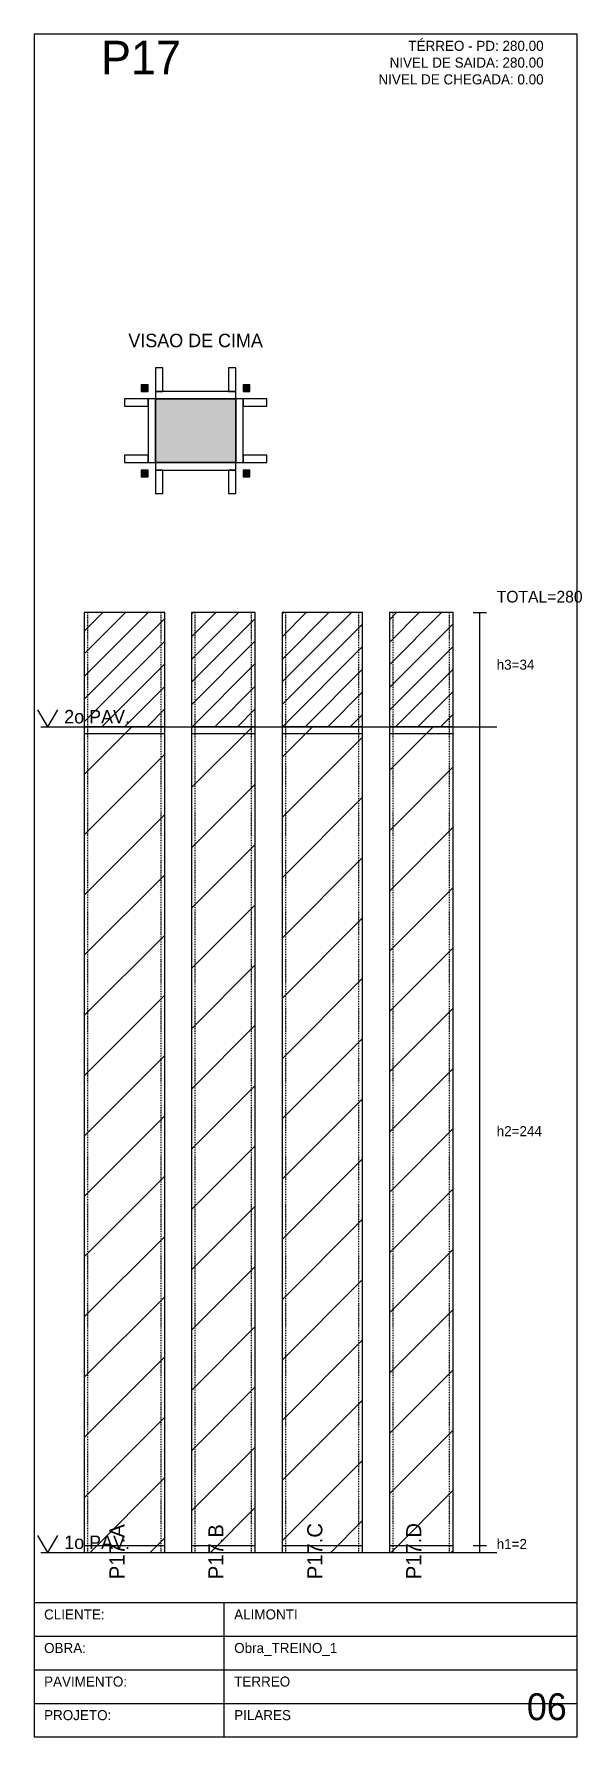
# Model space of a CAD drawing. Header units: metres. Extents: x 0 to 1466, y 0 to 2698.
# Drawn here: x 0 to 163, y 554 to 1062 of the extents above; entities that cross this region are included whole.
import ezdxf
from ezdxf.enums import TextEntityAlignment as Align

# ---------------------------------------------------------------- set-up
doc = ezdxf.new("R2010")
doc.units = ezdxf.units.M
doc.linetypes.add('DASHED', pattern=[0.5, 0.25, -0.25])
for name, color, linetype in [('BORDA_CELULA', 9, 'Continuous'), ('CARIMBO', 9, 'Continuous'), ('CHAPA', 1, 'Continuous'), ('CONCRETO', 4, 'Continuous'), ('COTA', 8, 'Continuous'), ('Hachura', 8, 'Continuous'), ('LABEL_ID', 3, 'Continuous'), ('Nivel', 4, 'Continuous'), ('NOMENCLATURA', 1, 'Continuous'), ('Paineis', 7, 'Continuous'), ('SARR_2.2x7', 82, 'Continuous'), ('Texto Secao', 2, 'Continuous'), ('TEXTO_GERAL', 2, 'Continuous')]:
    doc.layers.add(name, color=color, linetype=linetype)

msp = doc.modelspace()

# ---------------------------------------------------------------- texts
at = {"layer": 'CARIMBO', "color": 9}
for s, p in [('CLIENTE:', (3, 589.4)), ('OBRA:', (3, 579.4)), ('PAVIMENTO:', (3, 569.4)), ('PROJETO:', (3, 559.4))]:
    msp.add_text(s, height=3, dxfattribs=at).set_placement(p)
at = {"layer": 'COTA', "color": 8}
for s, height, p in [('TOTAL=280', 3.5, (138, 892.4)), ('h3=34', 3, (138, 872.4)), ('h2=244', 3, (138, 733.4)), ('h1=2', 3, (138, 610.4))]:
    msp.add_text(s, height=height, dxfattribs=at).set_placement(p)
at = {"layer": 'LABEL_ID', "color": 3}
msp.add_text('06', height=8, dxfattribs=at).set_placement((147, 559.4))
at = {"layer": 'Nivel', "color": 4}
for s, p in [('2o PAV.', (9, 856.4)), ('1o PAV.', (9, 610.4))]:
    msp.add_text(s, height=4, dxfattribs=at).set_placement(p)
at = {"layer": 'NOMENCLATURA', "color": 1}
msp.add_text('P17', height=10, dxfattribs=at).set_placement((20, 1049.8))
at = {"layer": 'Texto Secao', "color": 2}
msp.add_text('VISAO DE CIMA', height=4, dxfattribs=at).set_placement((48.2, 967.3), align=Align.BOTTOM_CENTER)
for s, p in [('P17.A', (27, 601.4)), ('P17.B', (56.5, 601.4)), ('P17.C', (86, 601.4)), ('P17.D', (115.5, 601.4))]:
    msp.add_text(s, height=4.5, rotation=90, dxfattribs=at).set_placement(p)
at = {"layer": 'TEXTO_GERAL', "color": 2}
for s, p in [('TÉRREO - PD: 280.00', (152, 1056.8)), ('NIVEL DE SAIDA: 280.00', (152, 1051.8)), ('NIVEL DE CHEGADA: 0.00', (152, 1046.8))]:
    msp.add_text(s, height=3, dxfattribs=at).set_placement(p, align=Align.RIGHT)
for s, p in [('ALIMONTI', (59.7, 589.4)), ('Obra_TREINO_1', (59.7, 579.4)), ('TERREO', (59.7, 569.4)), ('PILARES', (59.7, 559.4))]:
    msp.add_text(s, height=3, dxfattribs=at).set_placement(p)

# ---------------------------------------------------------------- hatches: boundary and pattern name
at = {"layer": 'CHAPA'}
for points in [[(32, 955.3), (34, 955.3), (34, 957.3), (32, 957.3)], [(62.4, 955.3), (64.4, 955.3), (64.4, 957.3), (62.4, 957.3)], [(32, 929.9), (34, 929.9), (34, 931.9), (32, 931.9)], [(62.4, 929.9), (64.4, 929.9), (64.4, 931.9), (62.4, 931.9)]]:
    msp.add_hatch(color=1, dxfattribs=at).paths.add_polyline_path(points)
at = {"layer": 'Hachura'}
msp.add_hatch(color=253, dxfattribs=at).paths.add_polyline_path([(36.2, 934.1), (60.2, 934.1), (60.2, 953.1), (36.2, 953.1)])
h = msp.add_hatch(dxfattribs=at)
h.set_pattern_fill('ANSI31', scale=1.5)
h.paths.add_polyline_path([(15, 855.4), (39, 855.4), (39, 889.4), (15, 889.4)])
h = msp.add_hatch(dxfattribs=at)
h.set_pattern_fill('ANSI31', scale=1.5)
h.paths.add_polyline_path([(47, 855.4), (66, 855.4), (66, 889.4), (47, 889.4)])
h = msp.add_hatch(dxfattribs=at)
h.set_pattern_fill('ANSI31', scale=1.5)
h.paths.add_polyline_path([(74, 855.4), (98, 855.4), (98, 889.4), (74, 889.4)])
h = msp.add_hatch(dxfattribs=at)
h.set_pattern_fill('ANSI31', scale=1.5)
h.paths.add_polyline_path([(106, 855.4), (125, 855.4), (125, 889.4), (106, 889.4)])
h = msp.add_hatch(dxfattribs=at)
h.set_pattern_fill('ANSI31', scale=4)
h.paths.add_polyline_path([(15, 609.4), (39, 609.4), (39, 855.4), (15, 855.4)])
h = msp.add_hatch(dxfattribs=at)
h.set_pattern_fill('ANSI31', scale=4)
h.paths.add_polyline_path([(47, 609.4), (66, 609.4), (66, 855.4), (47, 855.4)])
h = msp.add_hatch(dxfattribs=at)
h.set_pattern_fill('ANSI31', scale=4)
h.paths.add_polyline_path([(74, 609.4), (98, 609.4), (98, 855.4), (74, 855.4)])
h = msp.add_hatch(dxfattribs=at)
h.set_pattern_fill('ANSI31', scale=4)
h.paths.add_polyline_path([(106, 609.4), (125, 609.4), (125, 855.4), (106, 855.4)])

# ---------------------------------------------------------------- linework, layer by layer
at = {"layer": 'BORDA_CELULA', "color": 9}
msp.add_lwpolyline([(0, 554.4), (162, 554.4), (162, 1061.8), (0, 1061.8)], close=True, dxfattribs=at)
at = {"layer": 'CARIMBO', "color": 40}
for p, q in [((56.7, 554.4), (56.7, 594.4)), ((0, 584.4), (162, 584.4)), ((0, 574.4), (162, 574.4)), ((0, 564.4), (162, 564.4))]:
    msp.add_line(p, q, dxfattribs=at)
msp.add_lwpolyline([(0, 554.4), (162, 554.4), (162, 594.4), (0, 594.4)], close=True, dxfattribs=at)
at = {"layer": 'CHAPA', "color": 1}
for points in [[(32, 955.3), (34, 955.3), (34, 957.3), (32, 957.3)], [(62.4, 955.3), (64.4, 955.3), (64.4, 957.3), (62.4, 957.3)], [(32, 929.9), (34, 929.9), (34, 931.9), (32, 931.9)], [(62.4, 929.9), (64.4, 929.9), (64.4, 931.9), (62.4, 931.9)]]:
    msp.add_lwpolyline(points, close=True, dxfattribs=at)
at = {"layer": 'CONCRETO', "color": 4}
msp.add_lwpolyline([(36.2, 934.1), (60.2, 934.1), (60.2, 953.1), (36.2, 953.1)], close=True, dxfattribs=at)
at = {"layer": 'COTA', "color": 8}
for p, q in [((131, 889.4), (135, 889.4)), ((133, 609.4), (133, 889.4)), ((131, 855.4), (135, 855.4)), ((131, 855.4), (135, 855.4)), ((131, 611.4), (135, 611.4)), ((131, 611.4), (135, 611.4)), ((131, 609.4), (135, 609.4))]:
    msp.add_line(p, q, dxfattribs=at)
at = {"layer": 'Nivel', "color": 4}
for p, q in [((1, 860.4), (4, 855.4)), ((7, 860.4), (4, 855.4)), ((2, 855.4), (138, 855.4)), ((1, 614.4), (4, 609.4)), ((7, 614.4), (4, 609.4)), ((2, 609.4), (138, 609.4))]:
    msp.add_line(p, q, dxfattribs=at)
at = {"layer": 'Paineis', "color": 7}
for p, q in [((15, 853.4), (39, 853.4)), ((47, 853.4), (66, 853.4)), ((74, 853.4), (98, 853.4)), ((106, 853.4), (125, 853.4)), ((15, 611.4), (39, 611.4)), ((47, 611.4), (66, 611.4)), ((74, 611.4), (98, 611.4)), ((106, 611.4), (125, 611.4))]:
    msp.add_line(p, q, dxfattribs=at)
for points in [[(36.2, 953.1), (60.2, 953.1), (60.2, 955.3), (36.2, 955.3)], [(34, 934.1), (36.2, 934.1), (36.2, 953.1), (34, 953.1)], [(60.2, 934.1), (62.4, 934.1), (62.4, 953.1), (60.2, 953.1)], [(36.2, 931.9), (60.2, 931.9), (60.2, 934.1), (36.2, 934.1)], [(15, 855.4), (39, 855.4), (39, 889.4), (15, 889.4)], [(47, 855.4), (66, 855.4), (66, 889.4), (47, 889.4)], [(74, 855.4), (98, 855.4), (98, 889.4), (74, 889.4)], [(106, 855.4), (125, 855.4), (125, 889.4), (106, 889.4)], [(15, 609.4), (39, 609.4), (39, 855.4), (15, 855.4)], [(47, 609.4), (66, 609.4), (66, 855.4), (47, 855.4)], [(74, 609.4), (98, 609.4), (98, 855.4), (74, 855.4)], [(106, 609.4), (125, 609.4), (125, 855.4), (106, 855.4)]]:
    msp.add_lwpolyline(points, close=True, dxfattribs=at)
at = {"layer": 'SARR_2.2x7', "color": 82, "linetype": 'DASHED'}
for p, q in [((16.1, 609.4), (16.1, 889.4)), ((37.9, 609.4), (37.9, 889.4)), ((48.1, 609.4), (48.1, 889.4)), ((64.9, 609.4), (64.9, 889.4)), ((75.1, 609.4), (75.1, 889.4)), ((96.9, 609.4), (96.9, 889.4)), ((107.1, 609.4), (107.1, 889.4)), ((123.9, 609.4), (123.9, 889.4))]:
    msp.add_line(p, q, dxfattribs=at)
at = {"layer": 'SARR_2.2x7', "color": 82}
for points in [[(36.2, 955.3), (38.4, 955.3), (38.4, 962.3), (36.2, 962.3)], [(58, 955.3), (60.2, 955.3), (60.2, 962.3), (58, 962.3)], [(27, 950.9), (34, 950.9), (34, 953.1), (27, 953.1)], [(62.4, 950.9), (69.4, 950.9), (69.4, 953.1), (62.4, 953.1)], [(27, 934.1), (34, 934.1), (34, 936.3), (27, 936.3)], [(62.4, 934.1), (69.4, 934.1), (69.4, 936.3), (62.4, 936.3)], [(36.2, 924.9), (38.4, 924.9), (38.4, 931.9), (36.2, 931.9)], [(58, 924.9), (60.2, 924.9), (60.2, 931.9), (58, 931.9)]]:
    msp.add_lwpolyline(points, close=True, dxfattribs=at)

msp.set_redraw_order([(e.dxf.handle, doc.entitydb.next_handle()) for e in msp.query("TEXT MTEXT ATTDEF DIMENSION ARC_DIMENSION")])  # texts and dimensions are drawn at this point

doc.saveas('drawing.dxf')
